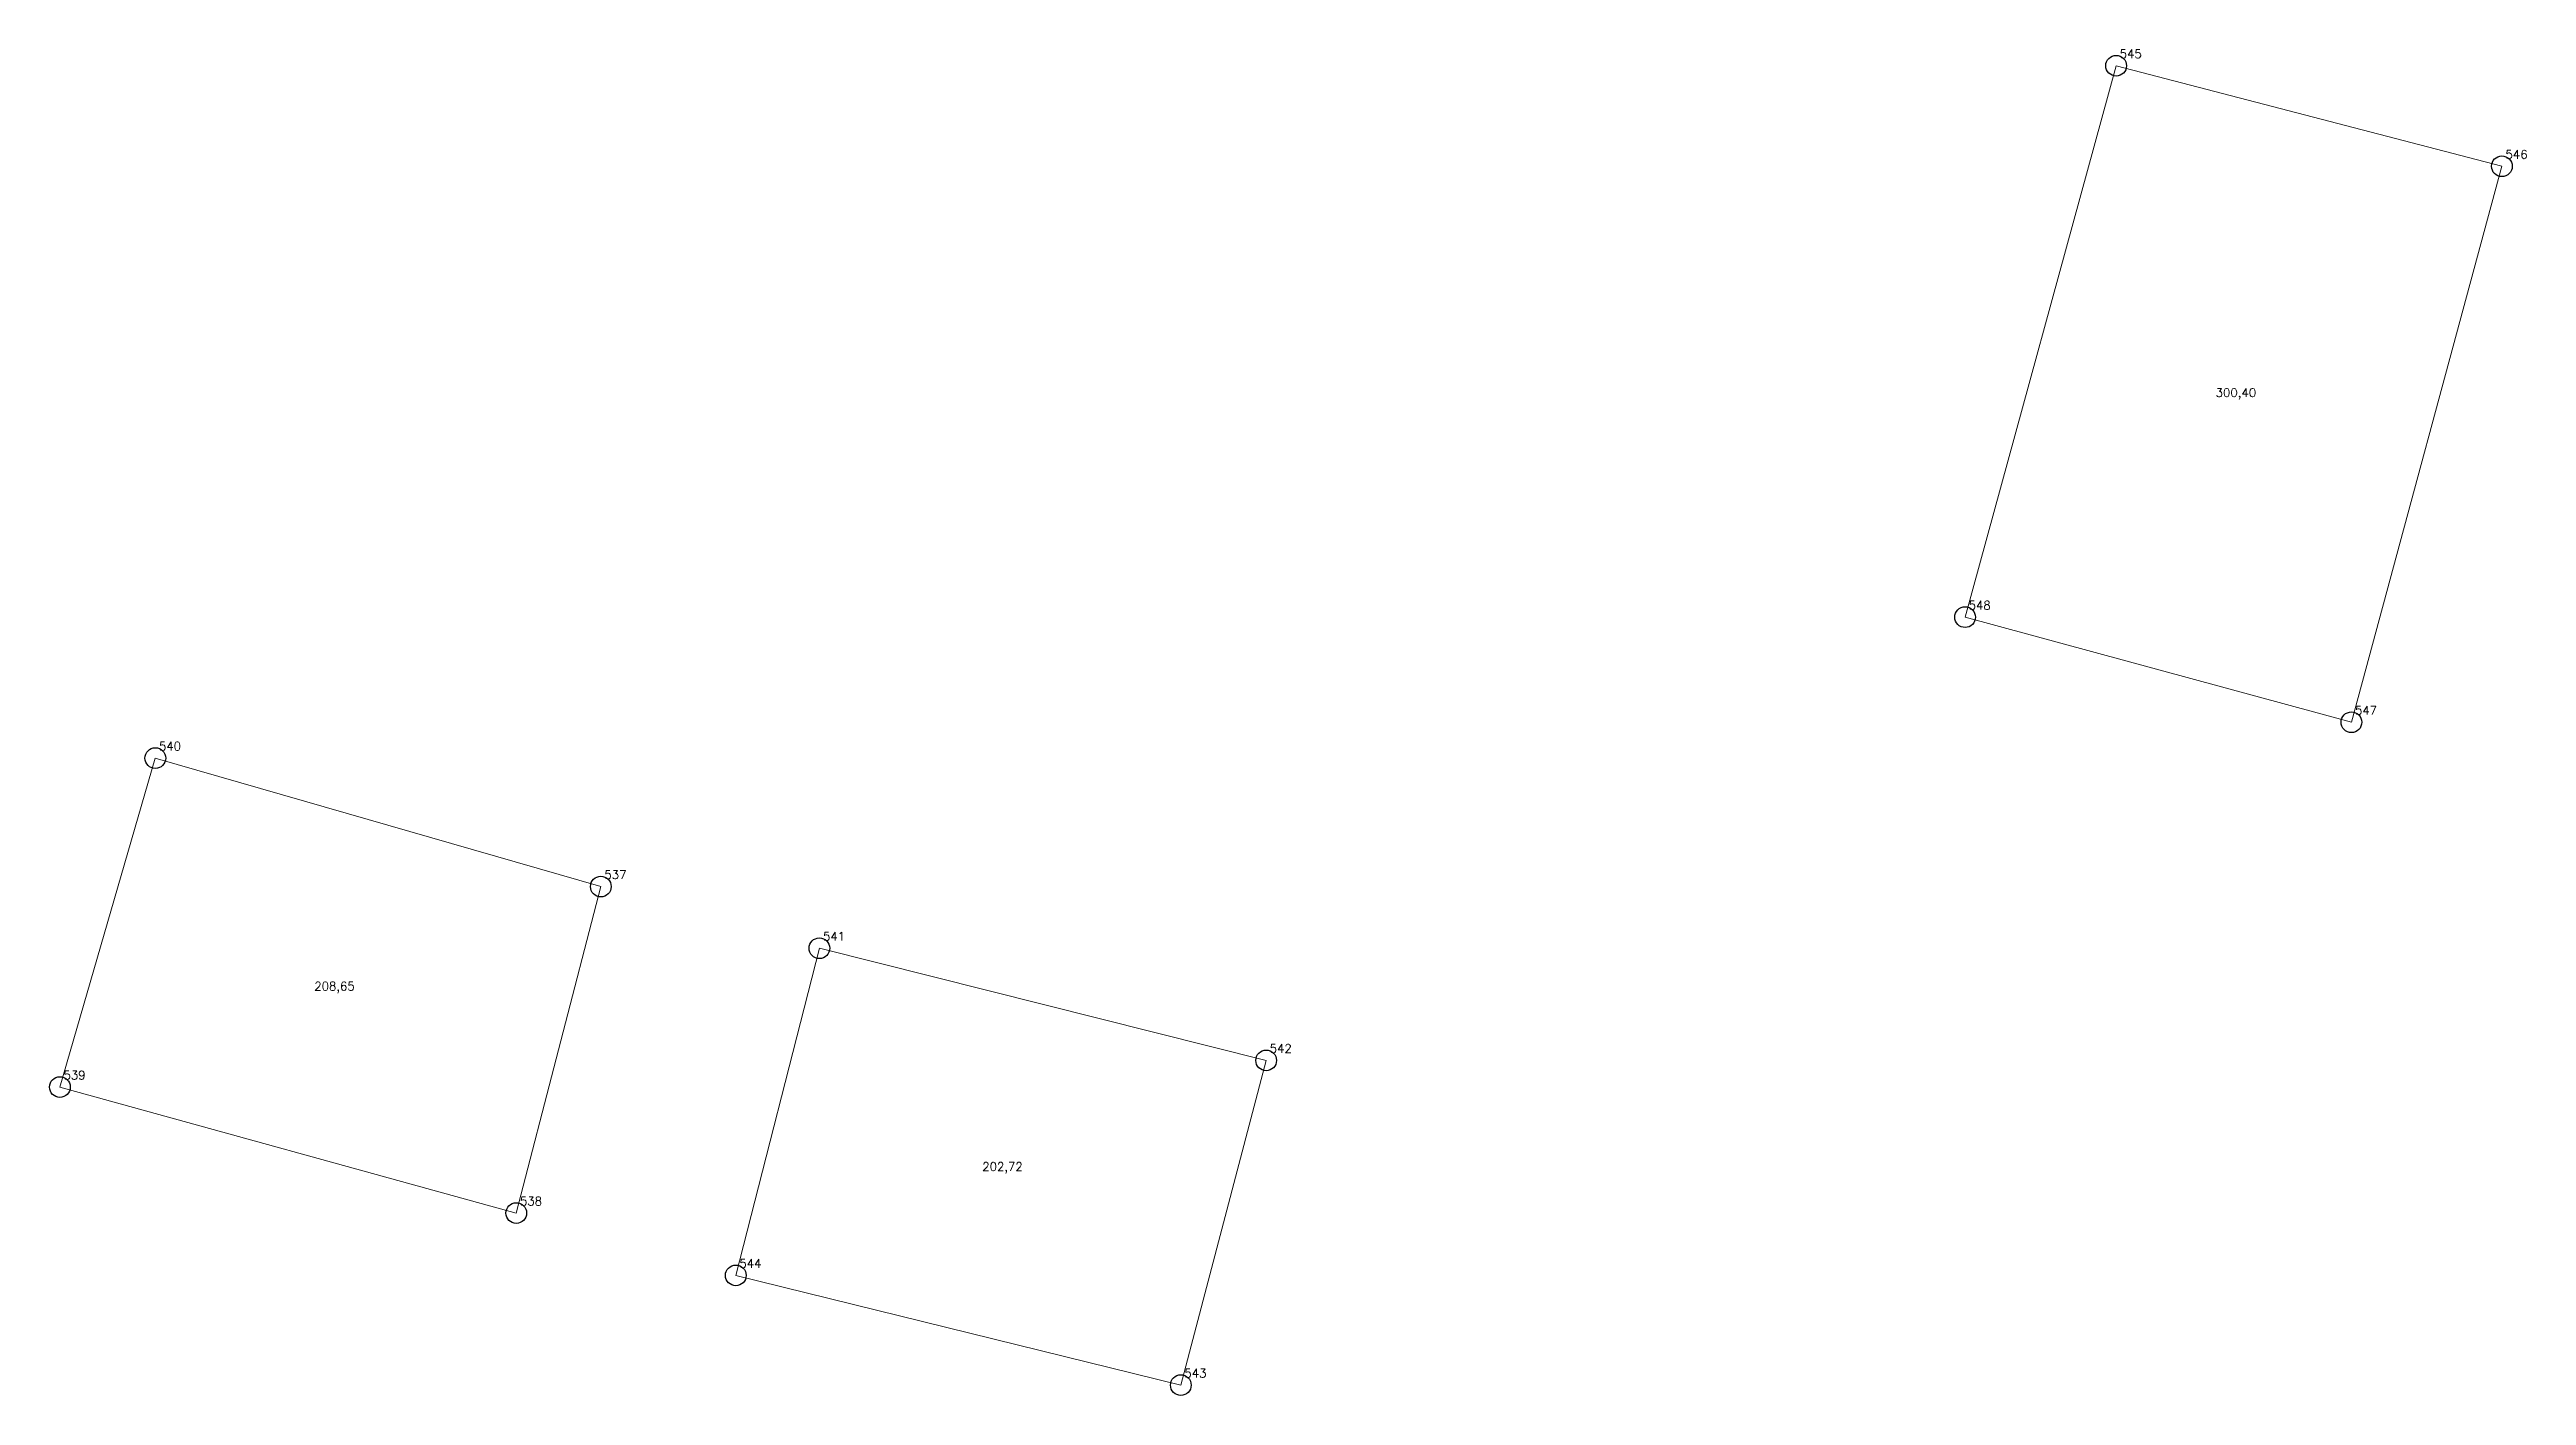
# Model space of a CAD drawing. Extents: x 1390459 to 1399082, y 355064 to 360767.
# Drawn here: x 1395325.9 to 1395415.5, y 360480.5 to 360529.2 of the extents above; entities that cross this region are included whole.
import ezdxf

# ---------------------------------------------------------------- set-up
doc = ezdxf.new("R2010")
doc.units = 0
doc.header["$PDMODE"] = 33
doc.header["$PDSIZE"] = 0.75
doc.layers.add('9 - ценная историческая застройка советский период', color=7, linetype='Continuous')
doc.styles.get("Standard").update_dxf_attribs({"font": 'simplex.shx'})

msp = doc.modelspace()

# ---------------------------------------------------------------- texts
at = {"layer": '9 - ценная историческая застройка советский период', "color": 7}
for s, p in [('545', (1395400.803, 360528.936)), ('546', (1395414.77, 360525.295)), ('300,40', (1395404.279, 360516.671)), ('548', (1395395.335, 360508.975)), ('547', (1395409.322, 360505.171)), ('540', (1395329.812, 360503.873)), ('537', (1395345.941, 360499.222)), ('541', (1395353.853, 360496.99)), ('208,65', (1395335.435, 360495.187)), ('542', (1395370.029, 360492.93)), ('539', (1395326.356, 360491.965)), ('202,72', (1395359.62, 360488.654)), ('538', (1395342.88, 360487.403)), ('544', (1395350.827, 360485.147)), ('543', (1395366.94, 360481.176))]:
    msp.add_text(s, height=0.3111, dxfattribs=at).set_placement(p)

# ---------------------------------------------------------------- linework, layer by layer
at = {"layer": '9 - ценная историческая застройка советский период', "color": 7, "lineweight": 20}
for points in [[(1395400.674, 360528.662), (1395414.641, 360525.021), (1395409.193, 360504.896), (1395395.206, 360508.701), (1395400.674, 360528.662)], [(1395345.812, 360498.947), (1395342.75, 360487.129), (1395326.227, 360491.691), (1395329.682, 360503.598), (1395345.812, 360498.947)], [(1395353.724, 360496.716), (1395369.9, 360492.656), (1395366.811, 360480.901), (1395350.698, 360484.872), (1395353.724, 360496.716)]]:
    msp.add_lwpolyline(points, close=True, dxfattribs=at)
at = {"layer": '9 - ценная историческая застройка советский период'}
for p in [(1395400.674, 360528.662), (1395414.641, 360525.021), (1395395.206, 360508.701), (1395409.193, 360504.896), (1395329.682, 360503.598), (1395345.812, 360498.947), (1395353.724, 360496.716), (1395369.9, 360492.656), (1395326.227, 360491.691), (1395342.75, 360487.129), (1395350.698, 360484.872), (1395366.811, 360480.901)]:
    msp.add_point(p, dxfattribs=at)

msp.set_redraw_order([(e.dxf.handle, doc.entitydb.next_handle()) for e in msp.query("TEXT MTEXT ATTDEF DIMENSION ARC_DIMENSION")])  # texts and dimensions are drawn at this point

doc.saveas('drawing.dxf')
